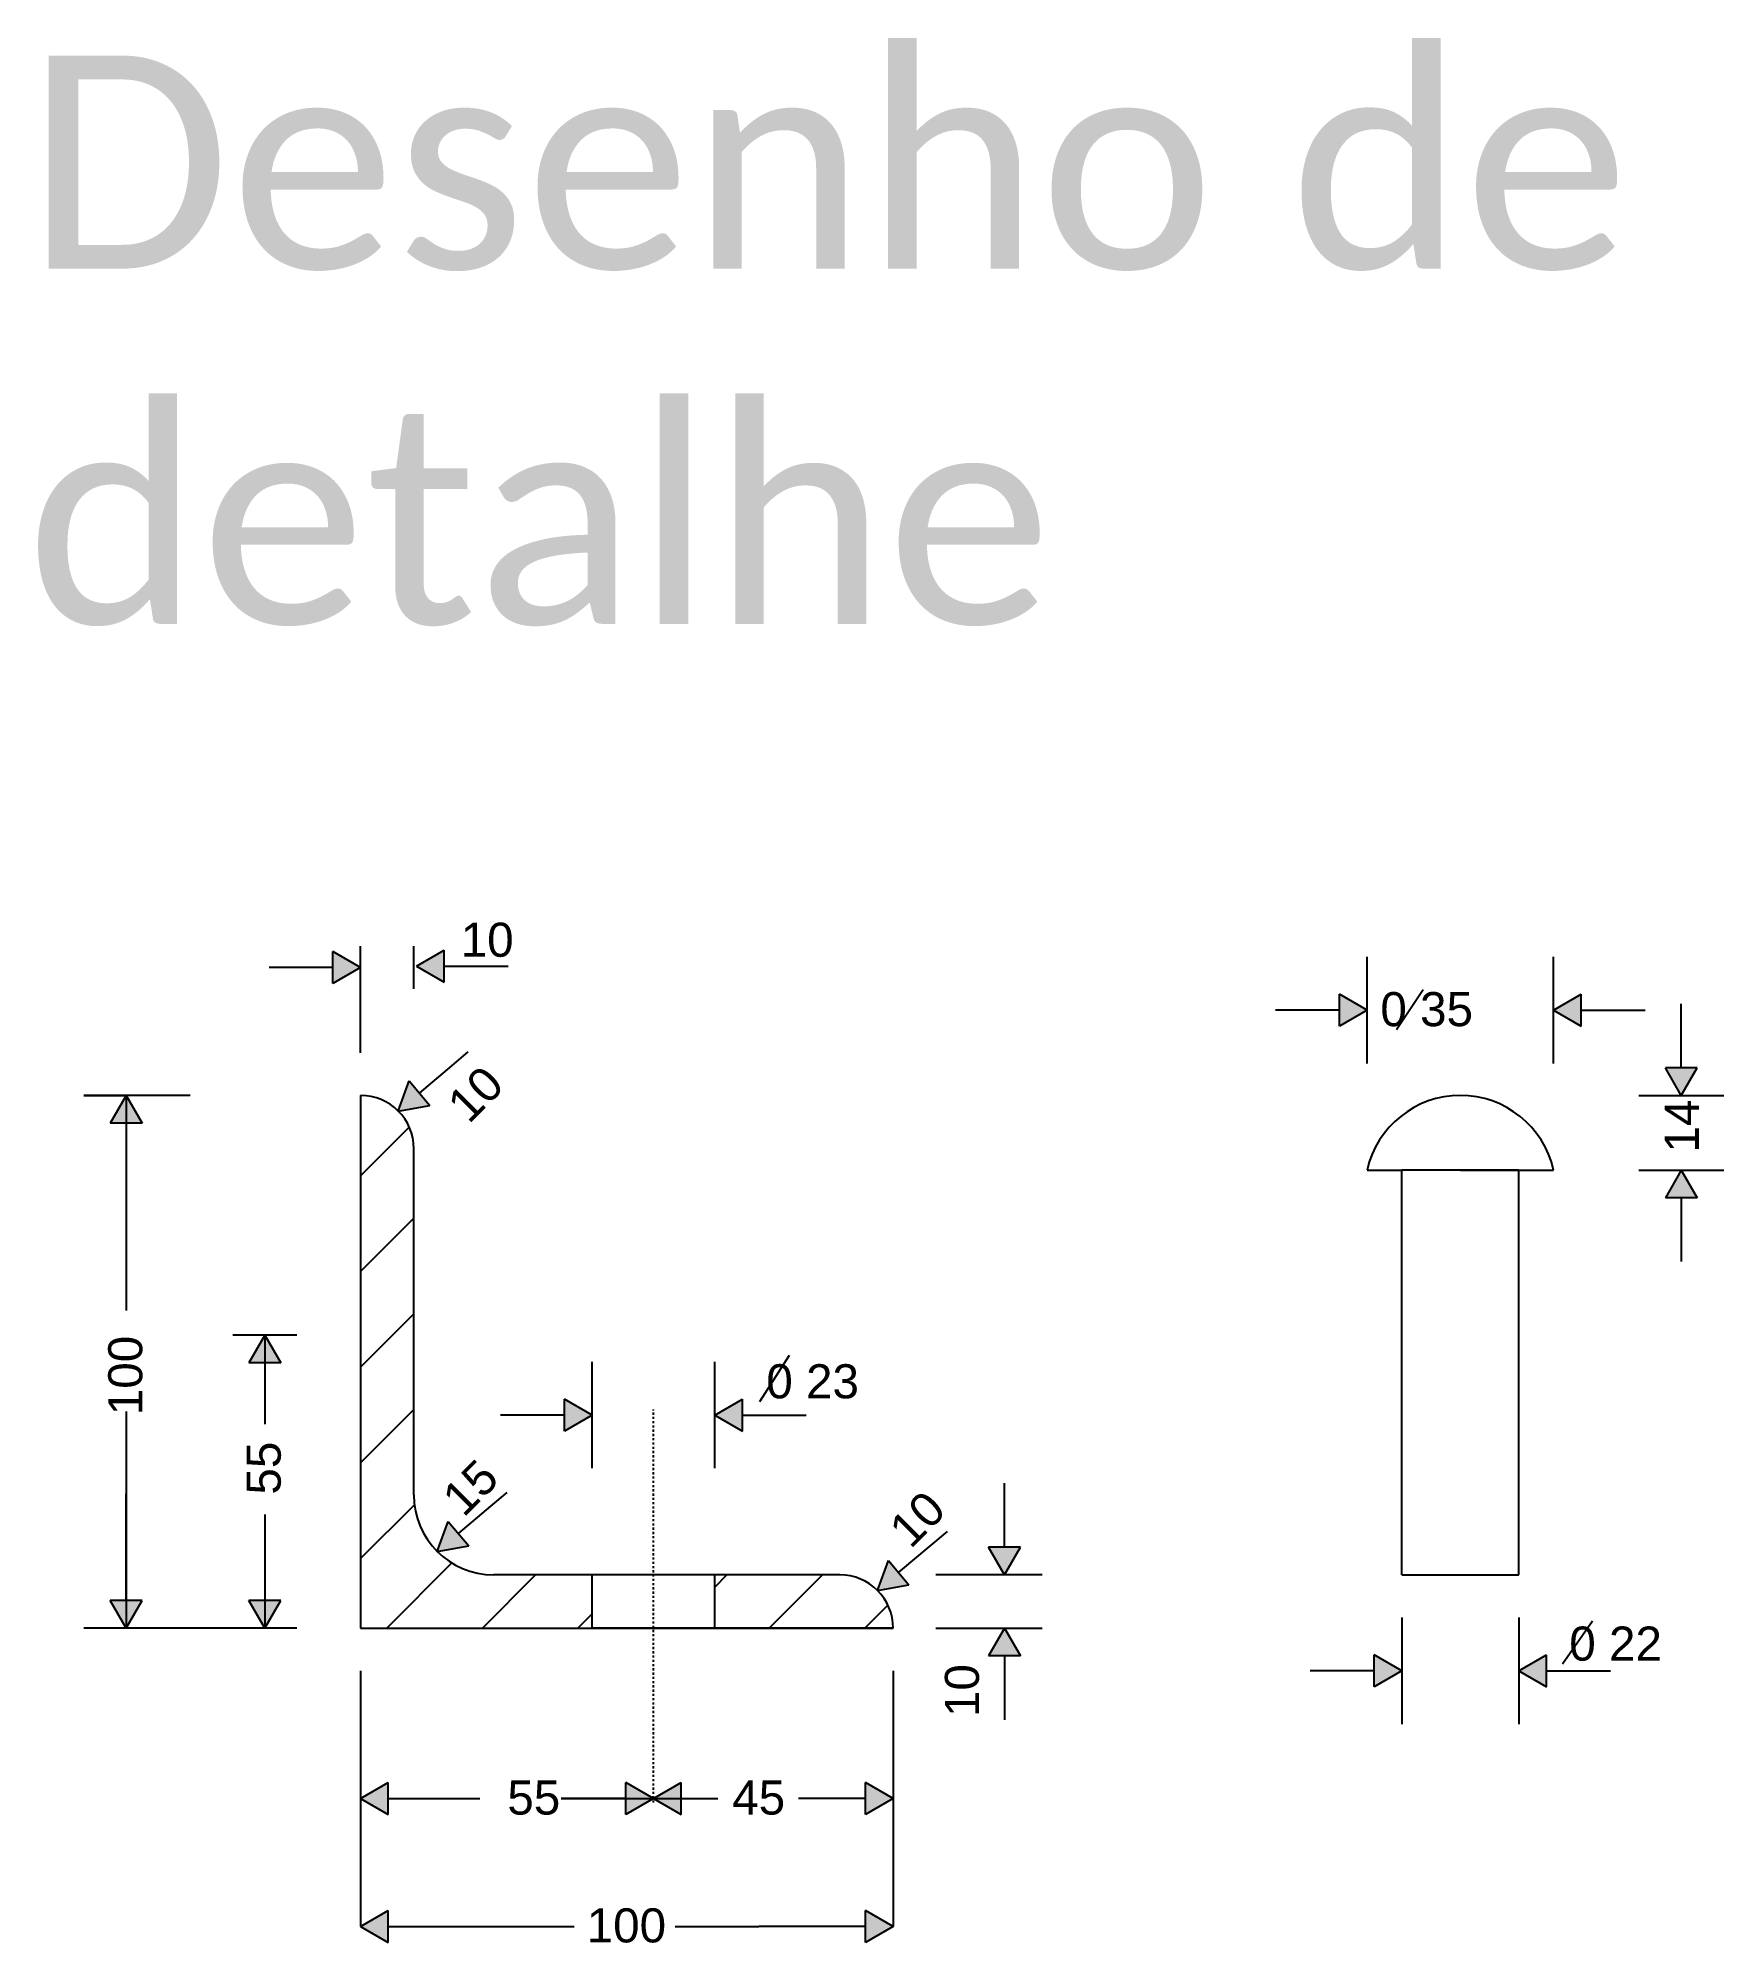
# Model space of a CAD drawing. Header units: metres. Extents: x 27 to 2003, y -349 to 849.
# Drawn here: x 645.9 to 725.1, y -103.5 to -14.1 of the extents above; entities that cross this region are included whole.
import ezdxf

# ---------------------------------------------------------------- set-up
doc = ezdxf.new("R2010")
doc.units = ezdxf.units.M
doc.header["$LTSCALE"] = 0.002
doc.linetypes.add('ACAD_ISO10W100', pattern=[18, 12, -3, 0, -3])
for name, color, linetype in [('COTAS', 2, 'Continuous'), ('eixos pequenos', 4, 'ACAD_ISO10W100'), ('hachuras', 40, 'Continuous'), ('visíveis', 7, 'Continuous')]:
    doc.layers.add(name, color=color, linetype=linetype)
doc.styles.get("Standard").update_dxf_attribs({"font": 'arial.ttf'})

msp = doc.modelspace()

# ---------------------------------------------------------------- texts
at = {"insert": (645.374, -14.92), "char_height": 10, "width": 111.84088, "attachment_point": 1}
msp.add_mtext('{\\fCalibri|b0|i0|c0|p34;Desenho de detalhe}', dxfattribs=at)
at = {"layer": 'COTAS'}
for s, p in [('10', (665.778, -57.213)), (' 0 35', (708.334, -60.472)), ('0 23', (680.127, -77.937)), ('0 22', (717.824, -90.247)), ('         55             45', (662.378, -97.472)), ('               100', (662.378, -103.472))]:
    msp.add_text(s, height=1.6, dxfattribs=at).set_placement(p)
for s, rotation, p in [('10', 45, (666.154, -65.096)), ('14', 90, (723.906, -66.406)), ('              100', 90, (650.829, -87.423)), ('        55', 90, (657.329, -87.423)), ('15', 45, (665.915, -83.566)), ('10', 45, (686.897, -85.042)), ('10', 90, (690.109, -92.896))]:
    msp.add_text(s, height=1.6, rotation=rotation, dxfattribs=at).set_placement(p)

# ---------------------------------------------------------------- hatches: boundary and pattern name
at = {"layer": 'COTAS'}
for points in [[(659.779, -58.472), (661.079, -57.722), (659.779, -56.972)], [(665.004, -56.899), (663.705, -57.649), (665.004, -58.399)], [(707.034, -60.472), (708.334, -59.722), (707.034, -58.972)], [(718.383, -58.972), (717.084, -59.722), (718.383, -60.472)], [(722.334, -62.423), (723.084, -63.722), (723.834, -62.423)], [(663.355, -63.043), (662.846, -64.454), (664.323, -64.189)], [(650.829, -65.021), (650.079, -63.722), (649.329, -65.021)], [(723.834, -68.521), (723.084, -67.222), (722.334, -68.521)], [(657.329, -76.271), (656.579, -74.972), (655.829, -76.271)], [(670.654, -79.472), (671.954, -78.722), (670.654, -77.972)], [(679.003, -77.972), (677.704, -78.722), (679.003, -79.472)], [(665.186, -83.712), (664.677, -85.123), (666.153, -84.858)], [(690.556, -84.923), (691.306, -86.222), (692.056, -84.923)], [(685.855, -85.543), (685.346, -86.954), (686.823, -86.689)], [(649.329, -87.423), (650.079, -88.722), (650.829, -87.423)], [(655.829, -87.423), (656.579, -88.722), (657.329, -87.423)], [(692.056, -90.021), (691.306, -88.722), (690.556, -90.021)], [(708.659, -91.472), (709.959, -90.722), (708.659, -89.972)], [(716.758, -89.972), (715.459, -90.722), (716.758, -91.472)], [(662.378, -95.972), (661.079, -96.722), (662.378, -97.472)], [(673.529, -97.472), (674.829, -96.722), (673.529, -95.972)], [(676.128, -95.972), (674.829, -96.722), (676.128, -97.472)], [(684.779, -97.472), (686.079, -96.722), (684.779, -95.972)], [(662.378, -101.972), (661.079, -102.722), (662.378, -103.472)], [(684.779, -103.472), (686.079, -102.722), (684.779, -101.972)]]:
    msp.add_hatch(color=256, dxfattribs=at).paths.add_polyline_path(points)
at = {"layer": 'hachuras'}
h = msp.add_hatch(dxfattribs=at)
h.set_pattern_fill('ANSI31', color=256, style=0)
h.set_pattern_definition([(45, (-2599.2683, -1365.6584), (-2.245064, 2.245064), [])])
h.paths.add_polyline_path([(671.954, -88.722), (671.954, -86.222), (667.329, -86.222, -0.414214), (663.579, -82.472), (663.579, -66.222, 0.414214), (661.079, -63.722), (661.079, -88.722)])
h.paths.add_polyline_path([(677.704, -86.222), (677.704, -88.722), (686.079, -88.722, 0.414214), (683.579, -86.222)])

# ---------------------------------------------------------------- linework, layer by layer
at = {"layer": 'COTAS'}
for p, q in [((659.779, -58.472), (659.779, -56.972)), ((661.079, -57.722), (659.779, -56.972)), ((661.079, -61.722), (661.079, -56.722)), ((663.579, -58.722), (663.579, -56.722)), ((663.705, -57.649), (665.004, -56.899)), ((665.004, -58.399), (665.004, -56.899)), ((659.779, -57.722), (656.779, -57.722)), ((661.079, -57.722), (659.779, -58.472)), ((663.705, -57.649), (665.004, -58.399)), ((665.004, -57.649), (668.004, -57.649)), ((708.334, -62.222), (708.334, -57.222)), ((717.084, -62.222), (717.084, -57.222)), ((708.334, -59.722), (707.034, -58.972)), ((707.034, -60.472), (707.034, -58.972)), ((710.961, -58.771), (709.713, -60.641)), ((717.084, -59.722), (718.383, -58.972)), ((718.383, -60.472), (718.383, -58.972)), ((707.034, -59.722), (704.034, -59.722)), ((708.334, -59.722), (707.034, -60.472)), ((717.084, -59.722), (718.383, -60.472)), ((718.383, -59.722), (721.383, -59.722)), ((723.084, -62.423), (723.084, -59.423)), ((665.367, -62.326), (666.131, -61.681)), ((663.839, -63.616), (665.367, -62.326)), ((723.834, -62.423), (722.334, -62.423)), ((723.084, -63.722), (722.334, -62.423)), ((723.084, -63.722), (723.834, -62.423)), ((662.846, -64.454), (663.355, -63.043)), ((663.355, -63.043), (664.323, -64.189)), ((653.079, -63.722), (648.079, -63.722)), ((648.079, -63.722), (650.079, -63.722)), ((650.079, -63.722), (649.329, -65.021)), ((650.079, -63.722), (650.079, -73.822)), ((650.079, -63.722), (650.829, -65.021)), ((662.846, -64.454), (664.323, -64.189)), ((721.084, -63.722), (725.084, -63.722)), ((650.829, -65.021), (649.329, -65.021)), ((650.079, -65.021), (650.079, -70.021)), ((721.084, -67.222), (725.084, -67.222)), ((723.084, -67.222), (722.334, -68.521)), ((723.084, -67.222), (723.834, -68.521)), ((723.834, -68.521), (722.334, -68.521)), ((723.084, -68.521), (723.084, -71.521)), ((658.079, -74.972), (655.079, -74.972)), ((656.579, -74.972), (655.829, -76.271)), ((656.579, -74.972), (656.579, -79.152)), ((656.579, -74.972), (657.329, -76.271)), ((679.815, -78.093), (681.219, -75.911)), ((657.329, -76.271), (655.829, -76.271)), ((671.954, -81.222), (671.954, -76.222)), ((677.704, -81.222), (677.704, -76.222)), ((650.079, -78.55), (650.079, -88.722)), ((671.954, -78.722), (670.654, -77.972)), ((670.654, -79.472), (670.654, -77.972)), ((677.704, -78.722), (679.003, -77.972)), ((679.003, -79.472), (679.003, -77.972)), ((670.654, -78.722), (667.654, -78.722)), ((671.954, -78.722), (670.654, -79.472)), ((677.704, -78.722), (679.003, -79.472)), ((679.003, -78.722), (682.003, -78.722)), ((691.306, -84.923), (691.306, -81.923)), ((650.079, -87.423), (650.079, -82.423)), ((665.669, -84.285), (667.198, -82.995)), ((667.198, -82.995), (667.962, -82.35)), ((656.579, -83.384), (656.579, -88.722)), ((664.677, -85.123), (665.186, -83.712)), ((665.186, -83.712), (666.153, -84.858)), ((664.677, -85.123), (666.153, -84.858)), ((686.339, -86.116), (687.867, -84.826)), ((687.867, -84.826), (688.631, -84.181)), ((692.056, -84.923), (690.556, -84.923)), ((691.306, -86.222), (690.556, -84.923)), ((691.306, -86.222), (692.056, -84.923)), ((685.346, -86.954), (685.855, -85.543)), ((685.855, -85.543), (686.823, -86.689)), ((685.346, -86.954), (686.823, -86.689)), ((693.079, -86.222), (688.079, -86.222)), ((650.079, -88.722), (649.329, -87.423)), ((650.829, -87.423), (649.329, -87.423)), ((650.079, -88.722), (650.829, -87.423)), ((656.579, -88.722), (655.829, -87.423)), ((657.329, -87.423), (655.829, -87.423)), ((656.579, -88.722), (657.329, -87.423)), ((709.959, -88.222), (709.959, -93.222)), ((715.459, -88.222), (715.459, -93.222)), ((717.512, -90.403), (718.915, -88.377)), ((658.079, -88.722), (648.079, -88.722)), ((688.079, -88.722), (693.079, -88.722)), ((691.306, -88.722), (690.556, -90.021)), ((691.306, -88.722), (692.056, -90.021)), ((692.056, -90.021), (690.556, -90.021)), ((691.306, -90.021), (691.306, -93.021)), ((709.959, -90.722), (708.659, -89.972)), ((708.659, -91.472), (708.659, -89.972)), ((715.459, -90.722), (716.758, -89.972)), ((716.758, -91.472), (716.758, -89.972)), ((661.079, -90.722), (661.079, -102.722)), ((686.079, -90.722), (686.079, -102.722)), ((708.659, -90.722), (705.659, -90.722)), ((709.959, -90.722), (708.659, -91.472)), ((715.459, -90.722), (716.758, -91.472)), ((716.758, -90.722), (719.758, -90.722)), ((661.079, -96.722), (662.378, -95.972)), ((662.378, -97.472), (662.378, -95.972)), ((673.529, -97.472), (673.529, -95.972)), ((674.829, -96.722), (673.529, -95.972)), ((674.829, -96.722), (676.128, -95.972)), ((676.128, -97.472), (676.128, -95.972)), ((684.779, -97.472), (684.779, -95.972)), ((686.079, -96.722), (684.779, -95.972)), ((661.079, -96.722), (662.378, -97.472)), ((662.378, -96.722), (666.674, -96.722)), ((670.488, -96.722), (677.848, -96.722)), ((673.529, -96.722), (670.488, -96.722)), ((674.829, -96.722), (673.529, -97.472)), ((674.829, -96.722), (676.128, -97.472)), ((676.128, -96.722), (677.848, -96.722)), ((684.779, -96.722), (681.645, -96.722)), ((686.079, -96.722), (684.779, -97.472)), ((661.079, -102.722), (662.378, -101.972)), ((661.079, -102.722), (662.378, -103.472)), ((662.378, -103.472), (662.378, -101.972)), ((662.378, -102.722), (667.378, -102.722)), ((667.378, -102.722), (671.1, -102.722)), ((675.84, -102.722), (679.779, -102.722)), ((684.779, -102.722), (679.779, -102.722)), ((684.779, -103.472), (684.779, -101.972)), ((686.079, -102.722), (684.779, -101.972)), ((686.079, -102.722), (684.779, -103.472))]:
    msp.add_line(p, q, dxfattribs=at)
at = {"layer": 'eixos pequenos'}
msp.add_line((674.829, -96.906), (674.829, -78.46), dxfattribs=at)
at = {"layer": 'visíveis'}
for p, q in [((661.079, -63.722), (661.079, -63.722)), ((661.079, -63.722), (661.079, -88.722)), ((663.579, -82.472), (663.579, -66.222)), ((708.334, -67.222), (709.959, -67.222)), ((709.959, -86.222), (709.959, -67.222)), ((715.459, -67.222), (709.959, -67.222)), ((712.709, -67.222), (717.084, -67.222)), ((715.459, -86.222), (715.459, -67.222)), ((683.579, -86.222), (667.329, -86.222)), ((671.954, -88.722), (671.954, -86.222)), ((677.704, -88.722), (677.704, -86.222)), ((709.959, -86.222), (715.459, -86.222)), ((661.079, -88.722), (686.079, -88.722)), ((674.829, -88.722), (671.954, -88.722)), ((686.079, -88.722), (674.829, -88.722)), ((674.829, -88.722), (677.704, -88.722)), ((686.079, -88.722), (686.079, -88.722))]:
    msp.add_line(p, q, dxfattribs=at)
for centre, radius, start, end in [((661.079, -66.222), 2.5, 0, 90), ((712.709, -68.206), 4.484, 12.68038, 167.31962), ((667.329, -82.472), 3.75, 180, 270), ((683.579, -88.722), 2.5, 0, 90)]:
    msp.add_arc(centre, radius, start, end, dxfattribs=at)

msp.set_redraw_order([(e.dxf.handle, doc.entitydb.next_handle()) for e in msp.query("TEXT MTEXT ATTDEF DIMENSION ARC_DIMENSION")])  # texts and dimensions are drawn at this point

doc.saveas('drawing.dxf')
